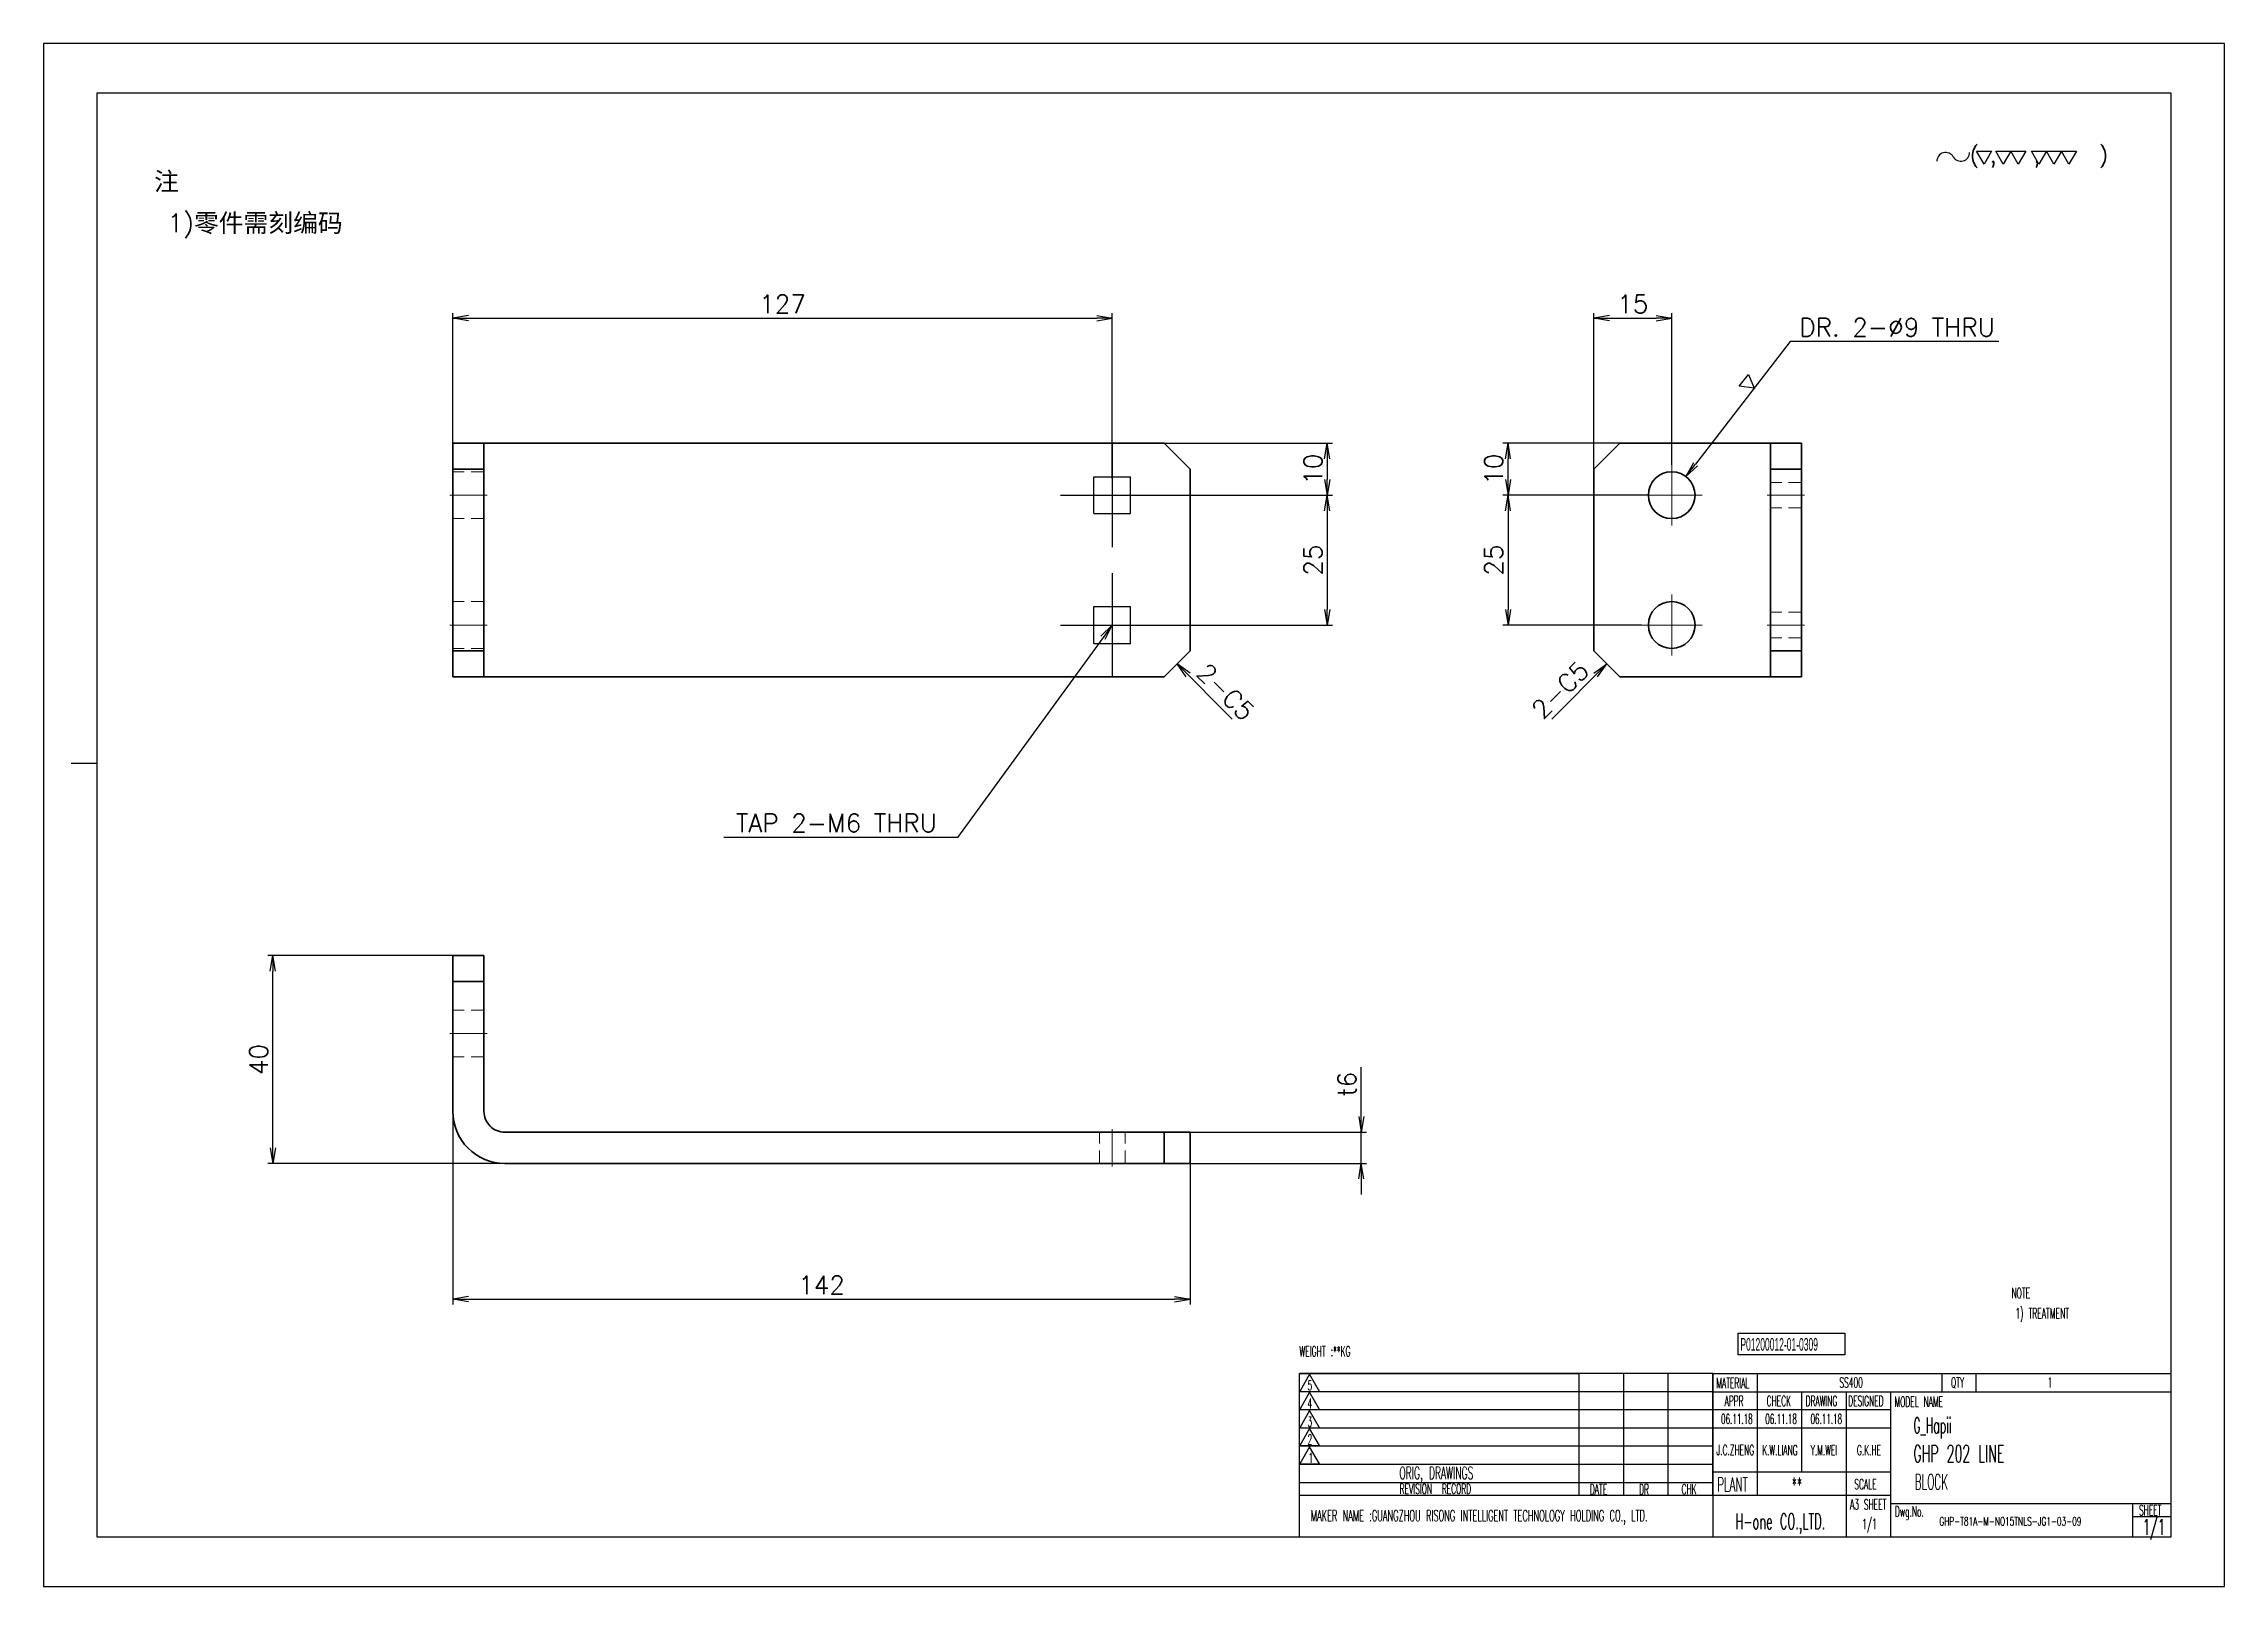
# Model space of a CAD drawing. Header units: millimetres. Extents: x 7914 to 16415, y -883 to 305.
# Drawn here: x 12945.9 to 13365.9, y -882.1 to -585.1 of the extents above; entities that cross this region are included whole.
import ezdxf
from ezdxf.enums import TextEntityAlignment as Align

# ---------------------------------------------------------------- set-up
doc = ezdxf.new("R2010")
doc.units = ezdxf.units.MM
doc.linetypes.add('CENTER-HOKUTO', pattern=[23, 20, -1, 1, -1])
doc.linetypes.add('HIDDEN-HOKUTO', pattern=[3.8, 2.5, -1.3])
doc.layers.add('AM_7', color=2, linetype='CENTER-HOKUTO', lineweight=30)
doc.layers.add('AM_HID', color=1, linetype='HIDDEN-HOKUTO', lineweight=25)
doc.layers.add('title_frame', color=7, linetype='Continuous')
doc.layers.add('word_dim', color=253, linetype='Continuous')
doc.styles.add('MX_NOTE_STANDARD', font='txt.shx', dxfattribs={"bigfont": 'bigfont.shx'})
doc.styles.get("Standard").update_dxf_attribs({"font": 'romans.shx', "bigfont": 'bigfont.shx'})
doc.dimstyles.new('RS1-1', dxfattribs={"dimtxt": 3.5, "dimasz": 3, "dimexe": 1, "dimexo": 0, "dimgap": 1, "dimtad": 3, "dimdsep": 46, "dimtxsty": 'Standard', "dimblk1": 'OPEN', "dimblk2": 'OPEN', "dimsah": 1, "dimcen": 0, "dimclrd": 256, "dimclre": 256, "dimclrt": 3, "dimazin": 2, "dimtfac": 1, "dimtmove": 0, "dimatfit": 3, "dimldrblk": 'OPEN', "dimfxl": 0, "dimtolj": 1, "dimtzin": 0, "dimarcsym": 0})

msp = doc.modelspace()

# ---------------------------------------------------------------- texts
at = {"ltscale": 2, "char_height": 3.5, "attachment_point": 1}
for s, insert, width in [('{\\fSimSun|b0|i0|c134|p2;\\C3;注}', (12967.17, -609.866), 10.36469), ('{\\Fromans,bigfont|c134;\\C3;1)\\fSimSun|b0|i0|c134|p2;零件需刻编码}', (12969.735, -617.874), 96.90613)]:
    msp.add_mtext(s, dxfattribs=dict(at, insert=insert, width=width))
at = {"linetype": 'Continuous', "insert": (13306.03, -851.627), "char_height": 3, "width": 50.9, "attachment_point": 4}
msp.add_mtext('{\\W0.5;\\C3;G_Hapii }', dxfattribs=at)
at = {"color": 3, "linetype": 'Continuous', "insert": (13310.985, -868.785), "char_height": 1.6, "width": 37.13137, "attachment_point": 1}
msp.add_mtext('{\\W0.65;GHP-T81A-M-NO15TNLS-JG1-03-09}', dxfattribs=at)
at = {"layer": 'title_frame', "color": 3, "style": 'MX_NOTE_STANDARD'}
for s, height, width, p in [('NOTE', 2, 0.5341, (13324.857, -826.648)), ('1) TREATMENT', 2, 0.5341, (13325.635, -830.544)), ('WEIGHT :**KG ', 1.96, 0.545, (13187.752, -837.831)), ('SS400', 1.9728, 0.5341, (13291.726, -843.849)), ('1', 1.973, 0.5341, (13331.854, -843.849)), ('06.11.18', 1.9, 0.5341, (13268.94, -850.823)), ('06.11.18', 1.9, 0.5341, (13277.452, -850.823)), ('06.11.18', 1.9, 0.5341, (13286.169, -850.823)), ('GHP 202 LINE', 3.3, 0.5341, (13305.992, -858.196)), ('BLOCK', 2.94, 0.5, (13306.24, -863.46)), ('**', 2.74, 0.5341, (13282.546, -863.878)), ('H-one CO.,LTD.', 3, 0.5341, (13271.709, -871.098)), ('A3 SHEET', 1.9728, 0.5341, (13293.783, -867.324)), ('1/1', 1.9728, 0.5341, (13296.134, -871.078)), ('1/1', 3, 0.5341, (13350.16, -872.171))]:
    msp.add_text(s, height=height, dxfattribs=dict(at, width=width)).set_placement(p)
at = {"layer": 'title_frame', "color": 3, "style": 'MX_NOTE_STANDARD', "width": 0.5341}
for s, p in [('J.C.ZHENG', (13271.685, -857.441)), ('K.W.LIANG', (13280.28, -857.462)), ('Y.M.WEI', (13288.76, -857.459)), ('G.K.HE', (13297.43, -857.462))]:
    msp.add_text(s, height=1.9728, dxfattribs=at).set_placement(p, align=Align.BOTTOM_CENTER)
at = {"layer": 'title_frame', "color": 3, "insert": (13272.663, -834.293), "char_height": 2.45, "width": 4.1107, "attachment_point": 1, "style": 'MX_NOTE_STANDARD'}
msp.add_mtext('{\\f3 of 9 Barcode|b0|i0|c0|p82;\\W0.5;P01200012-01-0309}', dxfattribs=at)
at = {"layer": 'word_dim', "color": 3, "linetype": 'Continuous', "ltscale": 2}
for rotation, p in [(315, (13167.691, -706.536)), (45, (13234.595, -715.377))]:
    msp.add_text('2-C5', height=3.5, rotation=rotation, dxfattribs=at).set_placement(p)
at = {"layer": 'word_dim', "color": 3, "linetype": 'Continuous', "ltscale": 2, "insert": (13117.91, -736.912), "char_height": 3.5, "attachment_point": 9}
msp.add_mtext('\\A1;TAP 2-M6 THRU', dxfattribs=at)

# ---------------------------------------------------------------- blocks, each defined once
blk = doc.blocks.new('A$C404331B6')
at = {"layer": 'title_frame'}
for p, q in [((0, -31.5), (0, 0)), ((0, 0), (53.9, 0)), ((79.62, 0), (0, 0)), ((53.9, -23.5), (53.9, 0)), ((62.48, -23.5), (62.48, 0)), ((62.48, -23.5), (62.48, 0)), ((71.05, -23.5), (71.05, 0)), ((71.05, -23.5), (71.05, 0)), ((79.62, 0), (79.62, -31.5)), ((79.62, 0), (167.83, 0)), ((88.2, -23.5), (88.2, 0)), ((123.73, 0), (123.73, -3.5)), ((130.3, 0), (130.3, -3.5)), ((53.9, -3.5), (0, -3.5)), ((79.62, -3.5), (0, -3.5)), ((1.98, -0.12), (0.1, -3.45)), ((0.1, -3.45), (3.86, -3.45)), ((1.98, -3.6), (0.1, -6.92)), ((3.86, -3.45), (1.98, -0.12)), ((3.86, -6.92), (1.98, -3.6)), ((79.62, -3.5), (167.83, -3.5)), ((96.78, -18.9), (96.78, -3.5)), ((105.35, -31.5), (105.35, -3.5)), ((113.92, -31.5), (113.92, -3.5)), ((53.9, -7), (0, -7)), ((79.62, -7), (0, -7)), ((0.1, -6.92), (3.86, -6.92)), ((1.98, -7.13), (0.1, -10.45)), ((3.86, -10.45), (1.98, -7.13)), ((113.92, -7), (79.62, -7)), ((53.9, -10.5), (0, -10.5)), ((79.62, -10.5), (0, -10.5)), ((0.1, -10.45), (3.86, -10.45)), ((1.98, -10.54), (0.1, -13.87)), ((3.86, -13.87), (1.98, -10.54)), ((113.92, -10.5), (79.62, -10.5)), ((53.9, -14), (0, -14)), ((79.62, -14), (0, -14)), ((0.1, -13.87), (3.86, -13.87)), ((1.98, -14.07), (0.1, -17.4)), ((3.86, -17.4), (1.98, -14.07)), ((53.9, -17.5), (0, -17.5)), ((79.62, -17.5), (0, -17.5)), ((53.9, -21), (0, -21)), ((79.62, -21), (0, -21)), ((0.1, -17.4), (3.86, -17.4)), ((79.62, -18.9), (113.92, -18.9)), ((79.62, -23.5), (0, -23.5)), ((113.92, -23.5), (79.62, -23.5)), ((113.92, -25), (167.83, -25)), ((160.48, -25), (160.48, -31.5)), ((160.48, -27.5), (167.83, -27.5)), ((167.83, -31.5), (0, -31.5))]:
    blk.add_line(p, q, dxfattribs=at)
at = {"layer": 'title_frame', "color": 3, "style": 'MX_NOTE_STANDARD', "width": 0.5341}
for s, height, p in [('5', 1.92, (1.59, -3.22)), ('MATERIAL', 1.973, (80.3, -2.79)), ('QTY', 1.973, (125.5, -2.7)), ('4', 1.92, (1.59, -6.7)), ('3', 1.92, (1.59, -10.23)), ('APPR', 1.973, (81.89, -6.26)), ('CHECK', 1.973, (89.99, -6.26)), ('DRAWING', 1.973, (97.51, -6.26)), ('DESIGNED', 1.973, (105.7, -6.26)), ('MODEL NAME', 1.973, (114.63, -6.41)), ('2', 1.92, (1.59, -13.64)), ('1', 1.92, (1.78, -17.17)), ('ORIG, DRAWINGS', 2.4112, (19.27, -20.34)), ('PLANT', 2.74, (80.46, -22.73)), ('SCALE', 1.973, (106.88, -22.28)), ('REVISION  RECORD', 1.9728, (19.32, -23.18)), ('DATE', 1.973, (55.94, -23.26)), ('DR', 1.973, (65.43, -23.27)), ('CHK', 1.973, (73.61, -23.23)), ('MAKER NAME :GUANGZHOU RISONG INTELLIGENT TECHNOLOGY HOLDING CO., LTD.', 2.16, (2.22, -28.43)), ('Dwg.No.', 1.973, (114.71, -27.52)), ('SHEET', 1.973, (161.71, -27.29))]:
    blk.add_text(s, height=height, dxfattribs=at).set_placement(p)
blk = doc.blocks.new('shiage0')
at = {"layer": 'word_dim', "color": 3, "linetype": 'Continuous'}
for centre, start, end in [((1.69, 0), 30, 180), ((4.61, 1.69), 210, 0)]:
    blk.add_arc(centre, 1.69, start, end, dxfattribs=at)
blk = doc.blocks.new('10')
at = {"layer": 'title_frame', "color": 3, "linetype": 'Continuous'}
for points in [[(9.63, 2.65), (8.18, 5.15), (11.07, 5.15)], [(13.31, 2.65), (11.86, 5.15), (17.64, 5.15), (16.2, 2.65), (14.75, 5.15)], [(20.17, 2.65), (18.73, 5.15), (27.4, 5.15), (25.95, 2.65), (24.51, 5.15), (23.06, 2.65), (21.62, 5.15)]]:
    blk.add_lwpolyline(points, close=True, dxfattribs=at)
blk.add_blockref('shiage0', (0.52, 3.24), dxfattribs=at)
blk.add_text('( ,   ,     )', height=3, dxfattribs=at).set_placement((6.84, 2.97))
blk = doc.blocks.new('_Open')
at = {"color": 0, "lineweight": -2}
for p, q in [((-1, 0.17), (0, 0)), ((-1, -0.17), (0, 0)), ((0, 0), (-1, 0))]:
    blk.add_line(p, q, dxfattribs=at)
blk = doc.blocks.new('*D177')
at = {"layer": 'DEFPOINTS', "color": 0, "linetype": 'Continuous', "ltscale": 2}
for p in [(13024.69, -790.68), (13166.69, -797.68), (13166.69, -826.84)]:
    blk.add_point(p, dxfattribs=at)
at = {"layer": 'word_dim', "linetype": 'Continuous', "lineweight": -2, "ltscale": 2}
for p, q in [((13024.69, -790.68), (13024.69, -827.84)), ((13166.69, -797.68), (13166.69, -827.84)), ((13027.69, -826.84), (13163.69, -826.84))]:
    blk.add_line(p, q, dxfattribs=at)
at = {"layer": 'word_dim', "linetype": 'Continuous', "lineweight": -2, "ltscale": 2, "xscale": 3, "yscale": 3, "zscale": 3, "rotation": 180}
blk.add_blockref('_Open', (13024.69, -826.84), dxfattribs=at)
at = {"layer": 'word_dim', "linetype": 'Continuous', "lineweight": -2, "ltscale": 2, "xscale": 3, "yscale": 3, "zscale": 3}
blk.add_blockref('_Open', (13166.69, -826.84), dxfattribs=at)
at = {"layer": 'word_dim', "color": 3, "linetype": 'Continuous', "ltscale": 2, "insert": (13095.69, -824.09), "char_height": 3.5, "attachment_point": 5}
blk.add_mtext('\\A1;142', dxfattribs=at)
blk = doc.blocks.new('*D178')
at = {"layer": 'DEFPOINTS', "color": 0, "linetype": 'Continuous', "ltscale": 2}
for p in [(12990.05, -760.68), (13024.69, -760.68), (13061.57, -800.68)]:
    blk.add_point(p, dxfattribs=at)
at = {"layer": 'word_dim', "linetype": 'Continuous', "lineweight": -2, "ltscale": 2}
for p, q in [((13024.69, -760.68), (12989.05, -760.68)), ((12990.05, -797.68), (12990.05, -763.68)), ((13061.57, -800.68), (12989.05, -800.68))]:
    blk.add_line(p, q, dxfattribs=at)
at = {"layer": 'word_dim', "linetype": 'Continuous', "lineweight": -2, "ltscale": 2, "xscale": 3, "yscale": 3, "zscale": 3}
for p, rotation in [((12990.05, -760.68), 90), ((12990.05, -800.68), 270)]:
    blk.add_blockref('_Open', p, dxfattribs=dict(at, rotation=rotation))
at = {"layer": 'word_dim', "color": 3, "linetype": 'Continuous', "ltscale": 2, "insert": (12987.3, -780.68), "char_height": 3.5, "attachment_point": 5, "rotation": 90}
blk.add_mtext('\\A1;40', dxfattribs=at)
blk = doc.blocks.new('*D179')
at = {"layer": 'DEFPOINTS', "color": 0, "linetype": 'Continuous', "ltscale": 2}
for p in [(13158.03, -794.68), (13199.66, -794.68), (13158.03, -800.68)]:
    blk.add_point(p, dxfattribs=at)
at = {"layer": 'word_dim', "linetype": 'Continuous', "lineweight": -2, "ltscale": 2}
for p, q in [((13199.66, -791.68), (13199.66, -782.18)), ((13158.03, -794.68), (13200.66, -794.68)), ((13199.66, -800.68), (13199.66, -794.68)), ((13158.03, -800.68), (13200.66, -800.68)), ((13199.66, -803.68), (13199.66, -806.68))]:
    blk.add_line(p, q, dxfattribs=at)
at = {"layer": 'word_dim', "linetype": 'Continuous', "lineweight": -2, "ltscale": 2, "xscale": 3, "yscale": 3, "zscale": 3}
for p, rotation in [((13199.66, -794.68), 270), ((13199.66, -800.68), 90)]:
    blk.add_blockref('_Open', p, dxfattribs=dict(at, rotation=rotation))
at = {"layer": 'word_dim', "color": 3, "linetype": 'Continuous', "ltscale": 2, "insert": (13196.91, -785.43), "char_height": 3.5, "attachment_point": 5, "rotation": 90}
blk.add_mtext('\\A1;t6', dxfattribs=at)
blk = doc.blocks.new('*D180')
at = {"layer": 'DEFPOINTS', "color": 0, "linetype": 'Continuous', "ltscale": 2}
for p in [(13151.69, -637.98), (13024.69, -662.04), (13151.69, -668.84)]:
    blk.add_point(p, dxfattribs=at)
at = {"layer": 'word_dim', "linetype": 'Continuous', "lineweight": -2, "ltscale": 2}
for p, q in [((13024.69, -662.04), (13024.69, -636.98)), ((13027.69, -637.98), (13148.69, -637.98)), ((13151.69, -668.84), (13151.69, -636.98))]:
    blk.add_line(p, q, dxfattribs=at)
at = {"layer": 'word_dim', "linetype": 'Continuous', "lineweight": -2, "ltscale": 2, "xscale": 3, "yscale": 3, "zscale": 3, "rotation": 180}
blk.add_blockref('_Open', (13024.69, -637.98), dxfattribs=at)
at = {"layer": 'word_dim', "linetype": 'Continuous', "lineweight": -2, "ltscale": 2, "xscale": 3, "yscale": 3, "zscale": 3}
blk.add_blockref('_Open', (13151.69, -637.98), dxfattribs=at)
at = {"layer": 'word_dim', "color": 3, "linetype": 'Continuous', "ltscale": 2, "insert": (13088.19, -635.23), "char_height": 3.5, "attachment_point": 5}
blk.add_mtext('\\A1;127', dxfattribs=at)
blk = doc.blocks.new('*D181')
at = {"layer": 'DEFPOINTS', "color": 0, "linetype": 'Continuous', "ltscale": 2}
for p in [(13161.69, -662.04), (13154.89, -672.04), (13193.09, -672.04)]:
    blk.add_point(p, dxfattribs=at)
at = {"layer": 'word_dim', "linetype": 'Continuous', "lineweight": -2, "ltscale": 2}
for p, q in [((13161.69, -662.04), (13194.09, -662.04)), ((13193.09, -665.04), (13193.09, -669.04)), ((13154.89, -672.04), (13194.09, -672.04))]:
    blk.add_line(p, q, dxfattribs=at)
at = {"layer": 'word_dim', "linetype": 'Continuous', "lineweight": -2, "ltscale": 2, "xscale": 3, "yscale": 3, "zscale": 3}
for p, rotation in [((13193.09, -662.04), 90), ((13193.09, -672.04), 270)]:
    blk.add_blockref('_Open', p, dxfattribs=dict(at, rotation=rotation))
at = {"layer": 'word_dim', "color": 3, "linetype": 'Continuous', "ltscale": 2, "insert": (13190.34, -667.04), "char_height": 3.5, "attachment_point": 5, "rotation": 90}
blk.add_mtext('\\A1;10', dxfattribs=at)
blk = doc.blocks.new('*D182')
at = {"layer": 'DEFPOINTS', "color": 0, "linetype": 'Continuous', "ltscale": 2}
for p in [(13154.89, -672.04), (13154.89, -697.04), (13193.09, -697.04)]:
    blk.add_point(p, dxfattribs=at)
at = {"layer": 'word_dim', "linetype": 'Continuous', "lineweight": -2, "ltscale": 2}
for p, q in [((13154.89, -672.04), (13194.09, -672.04)), ((13193.09, -675.04), (13193.09, -694.04)), ((13154.89, -697.04), (13194.09, -697.04))]:
    blk.add_line(p, q, dxfattribs=at)
at = {"layer": 'word_dim', "linetype": 'Continuous', "lineweight": -2, "ltscale": 2, "xscale": 3, "yscale": 3, "zscale": 3}
for p, rotation in [((13193.09, -672.04), 90), ((13193.09, -697.04), 270)]:
    blk.add_blockref('_Open', p, dxfattribs=dict(at, rotation=rotation))
at = {"layer": 'word_dim', "color": 3, "linetype": 'Continuous', "ltscale": 2, "insert": (13190.34, -684.54), "char_height": 3.5, "attachment_point": 5, "rotation": 90}
blk.add_mtext('\\A1;25', dxfattribs=at)
blk = doc.blocks.new('MARK_M6BOLT')
at = {"color": 3, "linetype": 'Continuous'}
for p, q in [((-1.77, 1.77), (1.77, 1.77)), ((-1.77, -1.77), (-1.77, 1.77)), ((1.77, -1.77), (1.77, 1.77)), ((-1.77, -1.77), (1.77, -1.77))]:
    blk.add_line(p, q, dxfattribs=at)
blk = doc.blocks.new('MARK_CENTER')
at = {"color": 2, "linetype": 'CENTER-HOKUTO'}
for p, q in [((0, 10), (0, -10)), ((-10, 0), (10, 0))]:
    blk.add_line(p, q, dxfattribs=at)
blk = doc.blocks.new('*D183')
at = {"layer": 'DEFPOINTS', "color": 0, "linetype": 'Continuous', "ltscale": 2}
for p in [(13259.44, -637.98), (13244.44, -667.04), (13259.44, -666.19)]:
    blk.add_point(p, dxfattribs=at)
at = {"layer": 'word_dim', "linetype": 'Continuous', "lineweight": -2, "ltscale": 2}
for p, q in [((13244.44, -667.04), (13244.44, -636.98)), ((13247.44, -637.98), (13256.44, -637.98)), ((13259.44, -666.19), (13259.44, -636.98))]:
    blk.add_line(p, q, dxfattribs=at)
at = {"layer": 'word_dim', "linetype": 'Continuous', "lineweight": -2, "ltscale": 2, "xscale": 3, "yscale": 3, "zscale": 3, "rotation": 180}
blk.add_blockref('_Open', (13244.44, -637.98), dxfattribs=at)
at = {"layer": 'word_dim', "linetype": 'Continuous', "lineweight": -2, "ltscale": 2, "xscale": 3, "yscale": 3, "zscale": 3}
blk.add_blockref('_Open', (13259.44, -637.98), dxfattribs=at)
at = {"layer": 'word_dim', "color": 3, "linetype": 'Continuous', "ltscale": 2, "insert": (13251.94, -635.23), "char_height": 3.5, "attachment_point": 5}
blk.add_mtext('\\A1;15', dxfattribs=at)
blk = doc.blocks.new('*D184')
at = {"layer": 'DEFPOINTS', "color": 0, "linetype": 'Continuous', "ltscale": 2}
for p in [(13227.91, -662.04), (13249.44, -662.04), (13254.94, -672.04)]:
    blk.add_point(p, dxfattribs=at)
at = {"layer": 'word_dim', "linetype": 'Continuous', "lineweight": -2, "ltscale": 2}
for p, q in [((13249.44, -662.04), (13226.91, -662.04)), ((13227.91, -669.04), (13227.91, -665.04)), ((13254.94, -672.04), (13226.91, -672.04))]:
    blk.add_line(p, q, dxfattribs=at)
at = {"layer": 'word_dim', "linetype": 'Continuous', "lineweight": -2, "ltscale": 2, "xscale": 3, "yscale": 3, "zscale": 3}
for p, rotation in [((13227.91, -662.04), 90), ((13227.91, -672.04), 270)]:
    blk.add_blockref('_Open', p, dxfattribs=dict(at, rotation=rotation))
at = {"layer": 'word_dim', "color": 3, "linetype": 'Continuous', "ltscale": 2, "insert": (13225.16, -667.04), "char_height": 3.5, "attachment_point": 5, "rotation": 90}
blk.add_mtext('\\A1;10', dxfattribs=at)
blk = doc.blocks.new('*D185')
at = {"layer": 'DEFPOINTS', "color": 0, "linetype": 'Continuous', "ltscale": 2}
for p in [(13253.59, -672.04), (13227.91, -697.04), (13253.59, -697.04)]:
    blk.add_point(p, dxfattribs=at)
at = {"layer": 'word_dim', "linetype": 'Continuous', "lineweight": -2, "ltscale": 2}
for p, q in [((13253.59, -672.04), (13226.91, -672.04)), ((13227.91, -675.04), (13227.91, -694.04)), ((13253.59, -697.04), (13226.91, -697.04))]:
    blk.add_line(p, q, dxfattribs=at)
at = {"layer": 'word_dim', "linetype": 'Continuous', "lineweight": -2, "ltscale": 2, "xscale": 3, "yscale": 3, "zscale": 3}
for p, rotation in [((13227.91, -672.04), 90), ((13227.91, -697.04), 270)]:
    blk.add_blockref('_Open', p, dxfattribs=dict(at, rotation=rotation))
at = {"layer": 'word_dim', "color": 3, "linetype": 'Continuous', "ltscale": 2, "insert": (13225.16, -684.54), "char_height": 3.5, "attachment_point": 5, "rotation": 90}
blk.add_mtext('\\A1;25', dxfattribs=at)
blk = doc.blocks.new('*D186')
at = {"layer": 'DEFPOINTS', "color": 0, "linetype": 'Continuous', "ltscale": 2}
for p in [(13262.18, -668.47), (13256.69, -675.6)]:
    blk.add_point(p, dxfattribs=at)
at = {"layer": 'word_dim', "linetype": 'Continuous', "lineweight": -2, "ltscale": 2}
for p, q in [((13282.24, -642.47), (13264.02, -666.1)), ((13322.44, -642.47), (13282.24, -642.47))]:
    blk.add_line(p, q, dxfattribs=at)
at = {"layer": 'word_dim', "linetype": 'Continuous', "lineweight": -2, "ltscale": 2, "xscale": 3, "yscale": 3, "zscale": 3, "rotation": 232.355820225517}
blk.add_blockref('_Open', (13262.18, -668.47), dxfattribs=at)
at = {"layer": 'word_dim', "color": 3, "linetype": 'Continuous', "ltscale": 2, "insert": (13302.84, -639.72), "char_height": 3.5, "attachment_point": 5}
blk.add_mtext('\\A1;DR. 2-∅9 THRU', dxfattribs=at)
blk = doc.blocks.new('shiage1')
at = {"layer": 'word_dim', "color": 3, "linetype": 'Continuous'}
for p, q in [((0, 0), (-1.44, 2.5)), ((-1.44, 2.5), (1.44, 2.5)), ((1.44, 2.5), (0, 0))]:
    blk.add_line(p, q, dxfattribs=at)

# ---------------------------------------------------------------- dimensions: what is measured, and where the dimension line sits
at = {"layer": 'word_dim', "linetype": 'Continuous', "ltscale": 2}
for base, p1, p2, picture, middle in [((13151.691, -637.978), (13024.691, -662.036), (13151.691, -668.84), '*D180', (13088.191, -635.228)), ((13259.436, -637.978), (13244.436, -667.036), (13259.436, -666.186), '*D183', (13251.936, -635.228)), ((13166.691, -826.844), (13024.691, -790.676), (13166.691, -797.676), '*D177', (13095.691, -824.094))]:
    dim = msp.add_linear_dim(base=base, p1=p1, p2=p2, dimstyle='RS1-1', dxfattribs=at)
    dim.commit()
    dim.dimension.update_dxf_attribs({"geometry": picture, "text_midpoint": middle})
dim = msp.add_diameter_dim_2p(p1=(13256.688, -675.599), p2=(13262.184, -668.473), text='DR. 2-<> THRU', dimstyle='RS1-1', override={"dimtoh": 1, "dimtofl": 0}, dxfattribs=at)
dim.commit()
dim.dimension.update_dxf_attribs({"geometry": '*D186', "text_midpoint": (13302.838, -642.475), "dimtype": 163})
for base, p1, p2, picture, middle in [((13193.086, -672.036), (13161.691, -662.036), (13154.887, -672.036), '*D181', (13190.336, -667.036)), ((13227.915, -662.036), (13254.936, -672.036), (13249.436, -662.036), '*D184', (13225.165, -667.036)), ((13193.086, -697.036), (13154.887, -672.036), (13154.887, -697.036), '*D182', (13190.336, -684.536)), ((13227.915, -697.036), (13253.586, -672.036), (13253.586, -697.036), '*D185', (13225.165, -684.536)), ((12990.055, -760.676), (13061.571, -800.676), (13024.691, -760.676), '*D178', (12987.305, -780.676))]:
    dim = msp.add_linear_dim(base=base, p1=p1, p2=p2, angle=90, dimstyle='RS1-1', dxfattribs=at)
    dim.commit()
    dim.dimension.update_dxf_attribs({"geometry": picture, "text_midpoint": middle})
dim = msp.add_linear_dim(base=(13199.663, -794.676), p1=(13158.026, -800.676), p2=(13158.026, -794.676), angle=90, text='t<>', dimstyle='RS1-1', dxfattribs=at)
dim.commit()
dim.dimension.update_dxf_attribs({"geometry": '*D179', "text_midpoint": (13196.913, -785.426)})

# ---------------------------------------------------------------- linework, layer by layer
at = {"color": 7, "lineweight": 35, "ltscale": 0.15}
for p, q in [((13024.691, -662.036), (13030.691, -662.036)), ((13278.436, -662.036), (13284.436, -662.036)), ((13030.691, -667.036), (13024.691, -667.036)), ((13278.436, -667.036), (13284.436, -667.036)), ((13024.691, -702.036), (13030.691, -702.036)), ((13278.436, -702.036), (13284.436, -702.036)), ((13024.691, -707.036), (13030.691, -707.036)), ((13278.436, -707.036), (13284.436, -707.036)), ((13024.691, -760.676), (13030.691, -760.676)), ((13024.691, -765.676), (13030.691, -765.676)), ((13161.691, -794.676), (13161.691, -800.676)), ((13166.691, -794.676), (13166.691, -800.676))]:
    msp.add_line(p, q, dxfattribs=at)
at = {"color": 7, "lineweight": 35, "ltscale": 0.125}
for p, q in [((13024.691, -667.036), (13024.691, -662.036)), ((13030.691, -662.036), (13030.691, -667.036)), ((13278.436, -662.036), (13278.436, -667.036)), ((13284.436, -662.036), (13284.436, -667.036)), ((13024.691, -702.036), (13024.691, -707.036)), ((13030.691, -707.036), (13030.691, -702.036)), ((13278.436, -707.036), (13278.436, -702.036)), ((13284.436, -707.036), (13284.436, -702.036)), ((13024.691, -760.676), (13024.691, -765.676)), ((13030.691, -765.676), (13030.691, -760.676)), ((13161.691, -794.676), (13166.691, -794.676)), ((13161.691, -800.676), (13166.691, -800.676))]:
    msp.add_line(p, q, dxfattribs=at)
at = {"color": 7, "lineweight": 35, "ltscale": 0.1}
for p, q in [((13034.691, -662.036), (13030.691, -662.036)), ((13278.436, -662.036), (13274.436, -662.036)), ((13034.691, -707.036), (13030.691, -707.036)), ((13278.436, -707.036), (13274.436, -707.036))]:
    msp.add_line(p, q, dxfattribs=at)
at = {"color": 7, "lineweight": 35}
for p, q in [((13034.691, -662.036), (13161.691, -662.036)), ((13274.436, -662.036), (13249.436, -662.036)), ((13024.691, -702.036), (13024.691, -667.036)), ((13030.691, -702.036), (13030.691, -667.036)), ((13166.691, -667.036), (13166.691, -702.036)), ((13244.436, -702.036), (13244.436, -667.036)), ((13278.436, -667.036), (13278.436, -702.036)), ((13284.436, -667.036), (13284.436, -702.036)), ((13161.691, -707.036), (13034.691, -707.036)), ((13274.436, -707.036), (13249.436, -707.036)), ((13024.691, -765.676), (13024.691, -790.676)), ((13030.691, -790.676), (13030.691, -765.676)), ((13161.691, -794.676), (13034.691, -794.676)), ((13034.691, -800.676), (13161.691, -800.676))]:
    msp.add_line(p, q, dxfattribs=at)
at = {"color": 7, "lineweight": 35, "ltscale": 0.176777}
for p, q in [((13161.691, -662.036), (13166.691, -667.036)), ((13249.436, -662.036), (13244.436, -667.036)), ((13161.691, -707.036), (13166.691, -702.036)), ((13249.436, -707.036), (13244.436, -702.036))]:
    msp.add_line(p, q, dxfattribs=at)
at = {"color": 7, "lineweight": 35}
for centre in [(13259.436, -672.036), (13259.436, -697.036)]:
    msp.add_circle(centre, 4.5, dxfattribs=at)
for radius in [10, 4]:
    msp.add_arc((13034.691, -790.676), radius, 179.99999, 270, dxfattribs=at)
at = {"layer": 'AM_7', "color": 2, "lineweight": 13}
for p, q in [((13259.436, -666.186), (13259.436, -677.886)), ((13151.691, -668.84), (13151.691, -675.232)), ((13031.291, -672.036), (13024.09, -672.036)), ((13154.887, -672.036), (13148.495, -672.036)), ((13265.286, -672.036), (13253.586, -672.036)), ((13285.036, -672.036), (13277.835, -672.036)), ((13259.436, -691.186), (13259.436, -702.886)), ((13031.291, -697.036), (13024.09, -697.036)), ((13154.887, -697.036), (13148.495, -697.036)), ((13151.691, -693.84), (13151.691, -700.232)), ((13265.286, -697.036), (13253.586, -697.036)), ((13285.036, -697.036), (13277.835, -697.036)), ((13031.291, -775.676), (13024.09, -775.676)), ((13151.691, -801.276), (13151.691, -794.076))]:
    msp.add_line(p, q, dxfattribs=at)
at = {"layer": 'AM_HID', "color": 1, "lineweight": 13}
for p, q in [((13030.691, -667.536), (13024.691, -667.536)), ((13284.436, -669.578), (13278.436, -669.578)), ((13284.436, -674.495), (13278.436, -674.495)), ((13030.691, -676.536), (13024.691, -676.536)), ((13030.691, -692.536), (13024.691, -692.536)), ((13284.436, -694.578), (13278.436, -694.578)), ((13284.436, -699.495), (13278.436, -699.495)), ((13030.691, -701.536), (13024.691, -701.536)), ((13024.691, -765.676), (13030.691, -765.676)), ((13030.691, -771.176), (13024.691, -771.176)), ((13030.691, -771.176), (13024.691, -771.176)), ((13030.691, -780.176), (13024.691, -780.176)), ((13030.691, -780.176), (13024.691, -780.176)), ((13149.232, -800.676), (13149.232, -794.676)), ((13149.232, -800.676), (13149.232, -794.676)), ((13154.149, -800.676), (13154.149, -794.676)), ((13154.149, -800.676), (13154.149, -794.676)), ((13161.691, -794.676), (13161.691, -800.676))]:
    msp.add_line(p, q, dxfattribs=at)
at = {"layer": 'title_frame'}
for p, q in [((12951.203, -723.61), (12956.203, -723.61)), ((13272.25, -833.336), (13292.778, -833.336)), ((13272.25, -837.537), (13272.25, -833.336)), ((13292.778, -833.336), (13292.778, -837.537)), ((13292.778, -837.537), (13272.25, -837.537)), ((13267.353, -841.147), (13267.353, -844.647)), ((13267.353, -864.647), (13267.353, -841.147)), ((13267.353, -841.147), (13267.353, -872.647)), ((13355.553, -872.647), (13301.653, -872.647)), ((13355.553, -872.647), (13301.653, -872.647))]:
    msp.add_line(p, q, dxfattribs=at)
at = {"layer": 'title_frame', "color": 4}
msp.add_lwpolyline([(13365.878, -585.11), (12945.878, -585.11), (12945.878, -882.11), (13365.878, -882.11)], close=True, dxfattribs=at)
at = {"layer": 'title_frame'}
msp.add_lwpolyline([(12956.203, -594.572), (13355.553, -594.572), (13355.553, -872.647), (12956.203, -872.647)], close=True, dxfattribs=at)

# ---------------------------------------------------------------- block references
at = {"layer": 'word_dim', "linetype": 'Continuous', "ltscale": 2}
msp.add_blockref('10', (13309.985, -610.989), dxfattribs=at)
at = {"layer": 'word_dim', "color": 3, "linetype": 'Continuous', "ltscale": 2, "rotation": 52.35582022549677}
msp.add_blockref('shiage1', (13275.302, -651.467), dxfattribs=at)
at = {"layer": 'word_dim', "color": 2, "linetype": 'CENTER-HOKUTO', "ltscale": 2}
for p in [(13151.691, -672.036), (13151.691, -697.036)]:
    msp.add_blockref('MARK_CENTER', p, dxfattribs=at)
at = {"layer": 'word_dim', "color": 3, "linetype": 'Continuous', "ltscale": 2, "xscale": 2, "yscale": 2, "zscale": 2}
for p in [(13151.691, -672.036), (13151.691, -697.036)]:
    msp.add_blockref('MARK_M6BOLT', p, dxfattribs=at)
at = {"layer": 'word_dim', "ltscale": 2}
msp.add_blockref('A$C404331B6', (13187.728, -841.147), dxfattribs=at)

msp.set_redraw_order([(e.dxf.handle, doc.entitydb.next_handle()) for e in msp.query("TEXT MTEXT ATTDEF DIMENSION ARC_DIMENSION")])  # texts and dimensions are drawn at this point

# ---------------------------------------------------------------- leaders
at = {"layer": 'word_dim', "linetype": 'Continuous', "ltscale": 2, "annotation_type": 0, "has_hookline": 1, "hookline_direction": 1, "text_width": 41.033}
msp.add_leader([(13151.691, -697.036), (13121.91, -737.912), (13118.91, -737.912)], dimstyle='RS1-1', dxfattribs=at)
at = {"layer": 'word_dim', "linetype": 'Continuous'}
for points in [[(13164.191, -704.536), (13174.797, -715.143)], [(13246.936, -704.536), (13236.329, -715.143)]]:
    msp.add_leader(points, dimstyle='RS1-1', dxfattribs=at)

doc.saveas('drawing.dxf')
